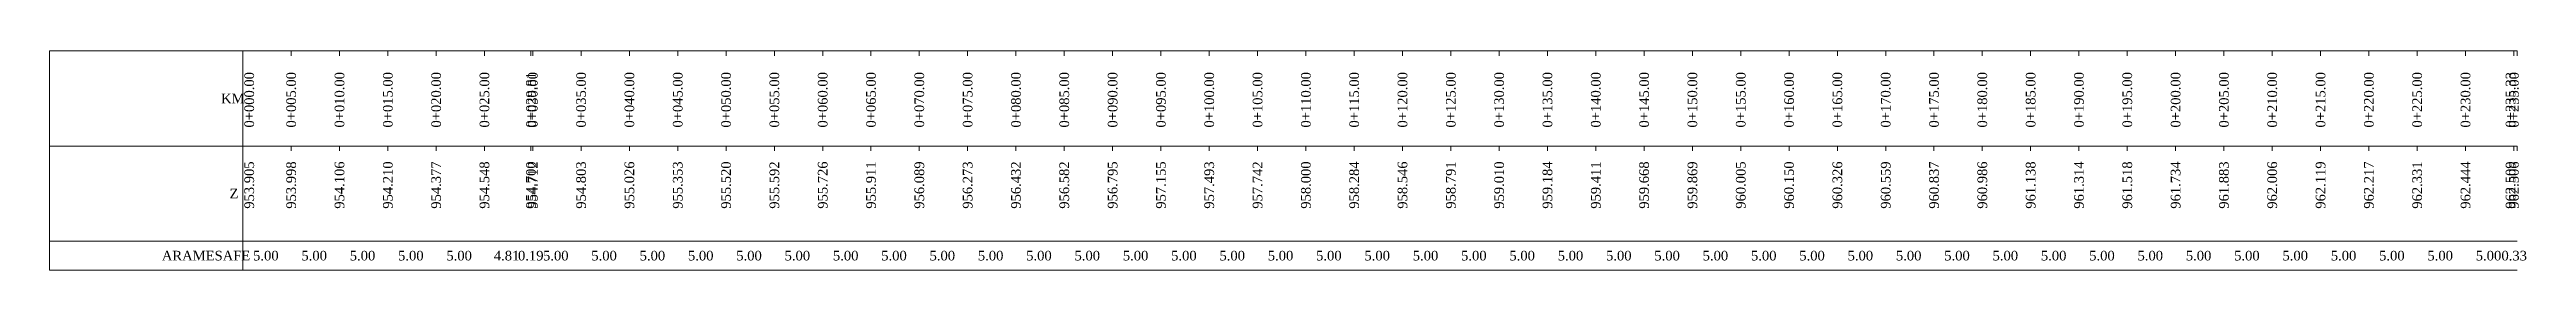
# Model space of a CAD drawing. Header units: metres. Extents: x 478603 to 489313, y 4282657 to 4289463.
# Drawn here: x 484152.7 to 484409, y 4284808.4 to 4284831.2 of the extents above; entities that cross this region are included whole.
import ezdxf

# ---------------------------------------------------------------- set-up
doc = ezdxf.new("R2010")
doc.units = ezdxf.units.M
for name, color, linetype, lineweight in [('PR_ENK_ARAMESAFE', 5, 'Continuous', 0), ('PR_ENK_KM', 18, 'Continuous', 0), ('PR_ENK_Z', 96, 'Continuous', 0), ('PR_OLCEK', 1, 'Continuous', 0), ('PR_PROFIL', 153, 'Continuous', 0)]:
    doc.layers.add(name, color=color, linetype=linetype, lineweight=lineweight)
doc.styles.get("Standard").update_dxf_attribs({"font": 'times.ttf'})

msp = doc.modelspace()

# ---------------------------------------------------------------- texts
at = {"layer": 'PR_ENK_ARAMESAFE'}
for s, p in [('ARAMESAFE', (484164.35, 4284809.43)), ('5.00', (484173.79, 4284809.43)), ('5.00', (484178.79, 4284809.43)), ('5.00', (484183.79, 4284809.43)), ('5.00', (484188.79, 4284809.43)), ('5.00', (484193.79, 4284809.43)), ('4.81', (484198.7, 4284809.43)), ('0.19', (484201.2, 4284809.43)), ('5.00', (484203.79, 4284809.43)), ('5.00', (484208.79, 4284809.43)), ('5.00', (484213.79, 4284809.43)), ('5.00', (484218.79, 4284809.43)), ('5.00', (484223.79, 4284809.43)), ('5.00', (484228.79, 4284809.43)), ('5.00', (484233.79, 4284809.43)), ('5.00', (484238.79, 4284809.43)), ('5.00', (484243.79, 4284809.43)), ('5.00', (484248.79, 4284809.43)), ('5.00', (484253.79, 4284809.43)), ('5.00', (484258.79, 4284809.43)), ('5.00', (484263.79, 4284809.43)), ('5.00', (484268.79, 4284809.43)), ('5.00', (484273.79, 4284809.43)), ('5.00', (484278.79, 4284809.43)), ('5.00', (484283.79, 4284809.43)), ('5.00', (484288.79, 4284809.43)), ('5.00', (484293.79, 4284809.43)), ('5.00', (484298.79, 4284809.43)), ('5.00', (484303.79, 4284809.43)), ('5.00', (484308.79, 4284809.43)), ('5.00', (484313.79, 4284809.43)), ('5.00', (484318.79, 4284809.43)), ('5.00', (484323.79, 4284809.43)), ('5.00', (484328.79, 4284809.43)), ('5.00', (484333.79, 4284809.43)), ('5.00', (484338.79, 4284809.43)), ('5.00', (484343.79, 4284809.43)), ('5.00', (484348.79, 4284809.43)), ('5.00', (484353.79, 4284809.43)), ('5.00', (484358.79, 4284809.43)), ('5.00', (484363.79, 4284809.43)), ('5.00', (484368.79, 4284809.43)), ('5.00', (484373.79, 4284809.43)), ('5.00', (484378.79, 4284809.43)), ('5.00', (484383.79, 4284809.43)), ('5.00', (484388.79, 4284809.43)), ('5.00', (484393.79, 4284809.43)), ('5.00', (484398.79, 4284809.43)), ('5.00', (484403.79, 4284809.43)), ('0.33', (484406.45, 4284809.43))]:
    msp.add_text(s, height=1, dxfattribs=at).set_placement(p)
at = {"layer": 'PR_ENK_KM'}
for s, p in [('  0+000.00', (484173.89, 4284822.47)), ('  0+005.00', (484178.23, 4284822.47)), ('  0+010.00', (484183.23, 4284822.47)), ('  0+015.00', (484188.23, 4284822.47)), ('  0+020.00', (484193.23, 4284822.47)), ('  0+025.00', (484198.23, 4284822.47)), ('  0+029.81', (484203.04, 4284822.47)), ('  0+030.00', (484203.23, 4284822.47)), ('  0+035.00', (484208.23, 4284822.47)), ('  0+040.00', (484213.23, 4284822.47)), ('  0+045.00', (484218.23, 4284822.47)), ('  0+050.00', (484223.23, 4284822.47)), ('  0+055.00', (484228.23, 4284822.47)), ('  0+060.00', (484233.23, 4284822.47)), ('  0+065.00', (484238.23, 4284822.47)), ('  0+070.00', (484243.23, 4284822.47)), ('  0+075.00', (484248.23, 4284822.47)), ('  0+080.00', (484253.23, 4284822.47)), ('  0+085.00', (484258.23, 4284822.47)), ('  0+090.00', (484263.23, 4284822.47)), ('  0+095.00', (484268.23, 4284822.47)), ('  0+100.00', (484273.23, 4284822.47)), ('  0+105.00', (484278.23, 4284822.47)), ('  0+110.00', (484283.23, 4284822.47)), ('  0+115.00', (484288.23, 4284822.47)), ('  0+120.00', (484293.23, 4284822.47)), ('  0+125.00', (484298.23, 4284822.47)), ('  0+130.00', (484303.23, 4284822.47)), ('  0+135.00', (484308.23, 4284822.47)), ('  0+140.00', (484313.23, 4284822.47)), ('  0+145.00', (484318.23, 4284822.47)), ('  0+150.00', (484323.23, 4284822.47)), ('  0+155.00', (484328.23, 4284822.47)), ('  0+160.00', (484333.23, 4284822.47)), ('  0+165.00', (484338.23, 4284822.47)), ('  0+170.00', (484343.23, 4284822.47)), ('  0+175.00', (484348.23, 4284822.47)), ('  0+180.00', (484353.23, 4284822.47)), ('  0+185.00', (484358.23, 4284822.47)), ('  0+190.00', (484363.23, 4284822.47)), ('  0+195.00', (484368.23, 4284822.47)), ('  0+200.00', (484373.23, 4284822.47)), ('  0+205.00', (484378.23, 4284822.47)), ('  0+210.00', (484383.23, 4284822.47)), ('  0+215.00', (484388.23, 4284822.47)), ('  0+220.00', (484393.23, 4284822.47)), ('  0+225.00', (484398.23, 4284822.47)), ('  0+230.00', (484403.23, 4284822.47)), ('  0+235.33', (484407.89, 4284822.47)), ('  0+235.00', (484408.23, 4284822.47))]:
    msp.add_text(s, height=1, rotation=90, dxfattribs=at).set_placement(p)
msp.add_text('KM', height=1, dxfattribs=at).set_placement((484170.48, 4284825.74))
at = {"layer": 'PR_ENK_Z'}
for s, p in [('953.905', (484173.89, 4284814.8)), ('953.998', (484178.23, 4284814.8)), ('954.106', (484183.23, 4284814.8)), ('954.210', (484188.23, 4284814.8)), ('954.377', (484193.23, 4284814.8)), ('954.548', (484198.23, 4284814.8)), ('954.700', (484203.04, 4284814.8)), ('954.803', (484208.23, 4284814.8)), ('955.026', (484213.23, 4284814.8)), ('955.353', (484218.23, 4284814.8)), ('955.520', (484223.23, 4284814.8)), ('955.726', (484233.23, 4284814.8)), ('956.089', (484243.23, 4284814.8)), ('956.273', (484248.23, 4284814.8)), ('956.795', (484263.23, 4284814.8)), ('957.155', (484268.23, 4284814.8)), ('957.493', (484273.23, 4284814.8)), ('958.000', (484283.23, 4284814.8)), ('958.284', (484288.23, 4284814.8)), ('958.546', (484293.23, 4284814.8)), ('959.010', (484303.23, 4284814.8)), ('959.184', (484308.23, 4284814.8)), ('959.668', (484318.23, 4284814.8)), ('959.869', (484323.23, 4284814.8)), ('960.005', (484328.23, 4284814.8)), ('960.150', (484333.23, 4284814.8)), ('960.326', (484338.23, 4284814.8)), ('960.559', (484343.23, 4284814.8)), ('960.837', (484348.23, 4284814.8)), ('960.986', (484353.23, 4284814.8)), ('961.138', (484358.23, 4284814.8)), ('961.314', (484363.23, 4284814.8)), ('961.518', (484368.23, 4284814.8)), ('961.734', (484373.23, 4284814.8)), ('961.883', (484378.23, 4284814.8)), ('962.006', (484383.23, 4284814.8)), ('962.119', (484388.23, 4284814.8)), ('962.217', (484393.23, 4284814.8)), ('962.444', (484403.23, 4284814.8)), ('962.509', (484407.89, 4284814.8)), ('962.506', (484408.23, 4284814.8)), ('954.712', (484203.23, 4284814.8)), ('955.592', (484228.23, 4284814.8)), ('955.911', (484238.23, 4284814.8)), ('956.432', (484253.23, 4284814.8)), ('956.582', (484258.23, 4284814.8)), ('957.742', (484278.23, 4284814.8)), ('958.791', (484298.23, 4284814.8)), ('959.411', (484313.23, 4284814.8)), ('962.331', (484398.23, 4284814.8))]:
    msp.add_text(s, height=1, rotation=90, dxfattribs=at).set_placement(p)
msp.add_text('Z', height=1, dxfattribs=at).set_placement((484171.35, 4284815.87))

# ---------------------------------------------------------------- linework, layer by layer
at = {"layer": 'PR_OLCEK'}
for p in [(484172.73, 4284831.18, 949.9), (484408.06, 4284831.18, 949.9)]:
    msp.add_point(p, dxfattribs=at)
at = {"layer": 'PR_PROFIL'}
for p, q in [((484152.73, 4284831.18), (484408.06, 4284831.18)), ((484152.73, 4284821.3), (484152.73, 4284831.18)), ((484172.73, 4284821.3), (484172.73, 4284831.18)), ((484172.73, 4284830.68), (484172.73, 4284831.18)), ((484177.73, 4284830.68), (484177.73, 4284831.18)), ((484182.73, 4284830.68), (484182.73, 4284831.18)), ((484187.73, 4284830.68), (484187.73, 4284831.18)), ((484192.73, 4284830.68), (484192.73, 4284831.18)), ((484197.73, 4284830.68), (484197.73, 4284831.18)), ((484202.54, 4284830.68), (484202.54, 4284831.18)), ((484202.73, 4284830.68), (484202.73, 4284831.18)), ((484207.73, 4284830.68), (484207.73, 4284831.18)), ((484212.73, 4284830.68), (484212.73, 4284831.18)), ((484217.73, 4284830.68), (484217.73, 4284831.18)), ((484222.73, 4284830.68), (484222.73, 4284831.18)), ((484227.73, 4284830.68), (484227.73, 4284831.18)), ((484232.73, 4284830.68), (484232.73, 4284831.18)), ((484237.73, 4284830.68), (484237.73, 4284831.18)), ((484242.73, 4284830.68), (484242.73, 4284831.18)), ((484247.73, 4284830.68), (484247.73, 4284831.18)), ((484252.73, 4284830.68), (484252.73, 4284831.18)), ((484257.73, 4284830.68), (484257.73, 4284831.18)), ((484262.73, 4284830.68), (484262.73, 4284831.18)), ((484267.73, 4284830.68), (484267.73, 4284831.18)), ((484272.73, 4284830.68), (484272.73, 4284831.18)), ((484277.73, 4284830.68), (484277.73, 4284831.18)), ((484282.73, 4284830.68), (484282.73, 4284831.18)), ((484287.73, 4284830.68), (484287.73, 4284831.18)), ((484292.73, 4284830.68), (484292.73, 4284831.18)), ((484297.73, 4284830.68), (484297.73, 4284831.18)), ((484302.73, 4284830.68), (484302.73, 4284831.18)), ((484307.73, 4284830.68), (484307.73, 4284831.18)), ((484312.73, 4284830.68), (484312.73, 4284831.18)), ((484317.73, 4284830.68), (484317.73, 4284831.18)), ((484322.73, 4284830.68), (484322.73, 4284831.18)), ((484327.73, 4284830.68), (484327.73, 4284831.18)), ((484332.73, 4284830.68), (484332.73, 4284831.18)), ((484337.73, 4284830.68), (484337.73, 4284831.18)), ((484342.73, 4284830.68), (484342.73, 4284831.18)), ((484347.73, 4284830.68), (484347.73, 4284831.18)), ((484352.73, 4284830.68), (484352.73, 4284831.18)), ((484357.73, 4284830.68), (484357.73, 4284831.18)), ((484362.73, 4284830.68), (484362.73, 4284831.18)), ((484367.73, 4284830.68), (484367.73, 4284831.18)), ((484372.73, 4284830.68), (484372.73, 4284831.18)), ((484377.73, 4284830.68), (484377.73, 4284831.18)), ((484382.73, 4284830.68), (484382.73, 4284831.18)), ((484387.73, 4284830.68), (484387.73, 4284831.18)), ((484392.73, 4284830.68), (484392.73, 4284831.18)), ((484397.73, 4284830.68), (484397.73, 4284831.18)), ((484402.73, 4284830.68), (484402.73, 4284831.18)), ((484407.73, 4284830.68), (484407.73, 4284831.18)), ((484408.06, 4284830.68), (484408.06, 4284831.18)), ((484152.73, 4284821.3), (484408.06, 4284821.3)), ((484152.73, 4284811.43), (484152.73, 4284821.3)), ((484172.73, 4284811.43), (484172.73, 4284821.3)), ((484172.73, 4284820.8), (484172.73, 4284821.3)), ((484177.73, 4284820.8), (484177.73, 4284821.3)), ((484182.73, 4284820.8), (484182.73, 4284821.3)), ((484187.73, 4284820.8), (484187.73, 4284821.3)), ((484192.73, 4284820.8), (484192.73, 4284821.3)), ((484197.73, 4284820.8), (484197.73, 4284821.3)), ((484202.54, 4284820.8), (484202.54, 4284821.3)), ((484202.73, 4284820.8), (484202.73, 4284821.3)), ((484207.73, 4284820.8), (484207.73, 4284821.3)), ((484212.73, 4284820.8), (484212.73, 4284821.3)), ((484217.73, 4284820.8), (484217.73, 4284821.3)), ((484222.73, 4284820.8), (484222.73, 4284821.3)), ((484227.73, 4284820.8), (484227.73, 4284821.3)), ((484232.73, 4284820.8), (484232.73, 4284821.3)), ((484237.73, 4284820.8), (484237.73, 4284821.3)), ((484242.73, 4284820.8), (484242.73, 4284821.3)), ((484247.73, 4284820.8), (484247.73, 4284821.3)), ((484252.73, 4284820.8), (484252.73, 4284821.3)), ((484257.73, 4284820.8), (484257.73, 4284821.3)), ((484262.73, 4284820.8), (484262.73, 4284821.3)), ((484267.73, 4284820.8), (484267.73, 4284821.3)), ((484272.73, 4284820.8), (484272.73, 4284821.3)), ((484277.73, 4284820.8), (484277.73, 4284821.3)), ((484282.73, 4284820.8), (484282.73, 4284821.3)), ((484287.73, 4284820.8), (484287.73, 4284821.3)), ((484292.73, 4284820.8), (484292.73, 4284821.3)), ((484297.73, 4284820.8), (484297.73, 4284821.3)), ((484302.73, 4284820.8), (484302.73, 4284821.3)), ((484307.73, 4284820.8), (484307.73, 4284821.3)), ((484312.73, 4284820.8), (484312.73, 4284821.3)), ((484317.73, 4284820.8), (484317.73, 4284821.3)), ((484322.73, 4284820.8), (484322.73, 4284821.3)), ((484327.73, 4284820.8), (484327.73, 4284821.3)), ((484332.73, 4284820.8), (484332.73, 4284821.3)), ((484337.73, 4284820.8), (484337.73, 4284821.3)), ((484342.73, 4284820.8), (484342.73, 4284821.3)), ((484347.73, 4284820.8), (484347.73, 4284821.3)), ((484352.73, 4284820.8), (484352.73, 4284821.3)), ((484357.73, 4284820.8), (484357.73, 4284821.3)), ((484362.73, 4284820.8), (484362.73, 4284821.3)), ((484367.73, 4284820.8), (484367.73, 4284821.3)), ((484372.73, 4284820.8), (484372.73, 4284821.3)), ((484377.73, 4284820.8), (484377.73, 4284821.3)), ((484382.73, 4284820.8), (484382.73, 4284821.3)), ((484387.73, 4284820.8), (484387.73, 4284821.3)), ((484392.73, 4284820.8), (484392.73, 4284821.3)), ((484397.73, 4284820.8), (484397.73, 4284821.3)), ((484402.73, 4284820.8), (484402.73, 4284821.3)), ((484407.73, 4284820.8), (484407.73, 4284821.3)), ((484408.06, 4284820.8), (484408.06, 4284821.3)), ((484152.73, 4284811.43), (484408.06, 4284811.43)), ((484152.73, 4284808.43), (484152.73, 4284811.43)), ((484172.73, 4284808.43), (484172.73, 4284811.43)), ((484152.73, 4284808.43), (484408.06, 4284808.43))]:
    msp.add_line(p, q, dxfattribs=at)

msp.set_redraw_order([(e.dxf.handle, doc.entitydb.next_handle()) for e in msp.query("TEXT MTEXT ATTDEF DIMENSION ARC_DIMENSION")])  # texts and dimensions are drawn at this point

doc.saveas('drawing.dxf')
